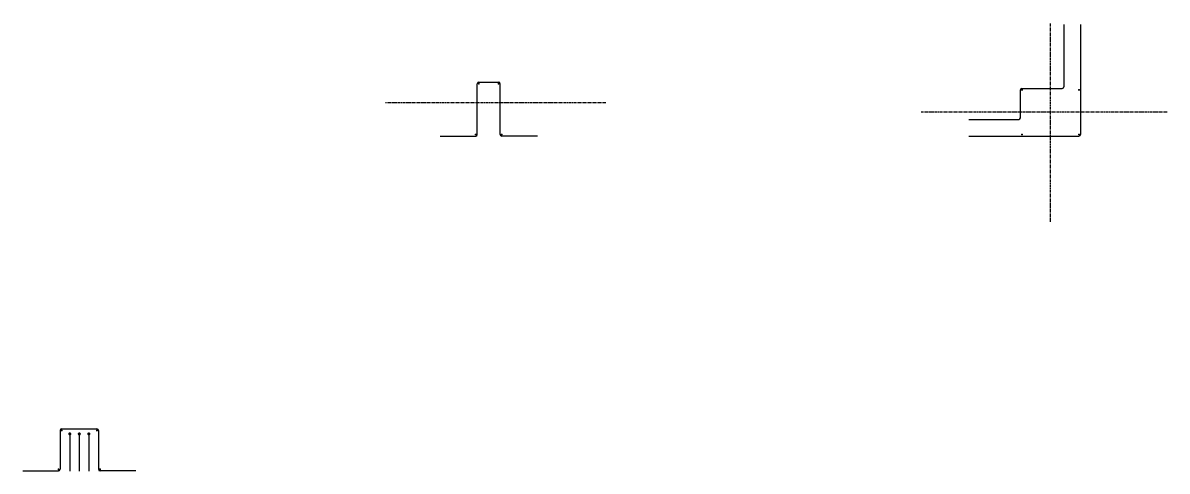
# Model space of a CAD drawing. Header units: millimetres. Extents: x -1323 to 60408, y -30584 to 1459.
# Drawn here: x 16351 to 25722, y -29834 to -26162 of the extents above; entities that cross this region are included whole.
import ezdxf

# ---------------------------------------------------------------- set-up
doc = ezdxf.new("R2010")
doc.units = ezdxf.units.MM
doc.linetypes.add('CENTER', pattern=[2, 1.25, -0.25, 0.25, -0.25])
doc.layers.add('Foundation_Details_CL', color=150, linetype='CENTER')
doc.layers.add('Foundation_Details_Reinf', color=131, linetype='Continuous')

msp = doc.modelspace()

# ---------------------------------------------------------------- linework, layer by layer
at = {"layer": 'Foundation_Details_CL', "ltscale": 20}
for p, q in [((24766.38115, -27790.8337), (24766.38115, -26161.99605)), ((21124.24376, -26817.53469), (19321.98642, -26817.53469)), ((25721.64376, -26893.73469), (23708.53363, -26893.73469))]:
    msp.add_line(p, q, dxfattribs=at)
at = {"layer": 'Foundation_Details_Reinf'}
for p, q in [((24875.91865, -26174.59719), (24875.91865, -26685.77219)), ((25012.44365, -26174.59719), (25012.44365, -27076.29719)), ((20072.14365, -27076.29719), (20072.14365, -26660.37219)), ((20084.84365, -26647.67219), (20246.76865, -26647.67219)), ((20259.46865, -27076.29719), (20259.46865, -26660.37219)), ((24533.01865, -26698.47219), (24863.21865, -26698.47219)), ((24520.31865, -26939.77219), (24520.31865, -26711.17219)), ((24098.04365, -26952.47219), (24507.61865, -26952.47219)), ((19767.34365, -27088.99719), (20059.44365, -27088.99719)), ((20564.26865, -27088.99719), (20272.16865, -27088.99719)), ((24098.04365, -27088.99719), (24999.74365, -27088.99719)), ((16655.84365, -29501.99719), (16655.84365, -29819.49719)), ((16668.54365, -29489.29719), (16957.46865, -29489.29719)), ((16970.16865, -29501.99719), (16970.16865, -29819.49719)), ((16734.94499, -29529.69019), (16734.94499, -29834.49019)), ((16813.00615, -29529.69019), (16813.00615, -29834.49019)), ((16891.06731, -29529.69019), (16891.06731, -29834.49019)), ((16351.04365, -29832.19719), (16643.14365, -29832.19719)), ((17274.96865, -29832.19719), (16982.86865, -29832.19719))]:
    msp.add_line(p, q, dxfattribs=at)
for points, const_width in [([(20080.8749, -26660.37219, -1), (20088.8124, -26660.37219, -1)], 7.9375), ([(20250.7374, -26660.37219, 1), (20242.7999, -26660.37219, 1)], 7.9375), ([(24529.0499, -26711.17219, -1), (24536.9874, -26711.17219, -1)], 7.9375), ([(25003.7124, -26711.17219, 1), (24995.7749, -26711.17219, 1)], 7.9375), ([(20063.4124, -27076.29719, -1), (20055.4749, -27076.29719, -1)], 7.9375), ([(20268.1999, -27076.29719, 1), (20276.1374, -27076.29719, 1)], 7.9375), ([(24529.0499, -27076.29719, 1), (24536.9874, -27076.29719, 1)], 7.9375), ([(25003.7124, -27076.29719, -1), (24995.7749, -27076.29719, -1)], 7.9375), ([(16668.54365, -29498.02844, 1), (16668.54365, -29505.96594, 1)], 7.9375), ([(16734.94499, -29523.34019, 1), (16734.94499, -29536.04019, 1)], 12.7), ([(16813.00615, -29523.34019, 1), (16813.00615, -29536.04019, 1)], 12.7), ([(16891.06731, -29523.34019, -1), (16891.06731, -29536.04019, -1)], 12.7), ([(16957.46865, -29498.02844, -1), (16957.46865, -29505.96594, -1)], 7.9375), ([(16643.14365, -29823.46594, 1), (16643.14365, -29815.52844, 1)], 7.9375), ([(16982.86865, -29823.46594, -1), (16982.86865, -29815.52844, -1)], 7.9375)]:
    msp.add_lwpolyline(points, format="xyb", close=True, dxfattribs=dict(at, const_width=const_width))
for centre, start, end in [((20084.84365, -26660.37219), 90, 180), ((20246.76865, -26660.37219), 0, 90), ((24533.01865, -26711.17219), 90, 180), ((24863.21865, -26685.77219), 270, 360), ((24507.61865, -26939.77219), 270, 360), ((20059.44365, -27076.29719), 270, 360), ((20272.16865, -27076.29719), 180, 270), ((24999.74365, -27076.29719), 270, 0), ((16668.54365, -29501.99719), 90, 180), ((16957.46865, -29501.99719), 0, 90), ((16643.14365, -29819.49719), 270, 0), ((16982.86865, -29819.49719), 180, 270)]:
    msp.add_arc(centre, 12.7, start, end, dxfattribs=at)

doc.saveas('drawing.dxf')
